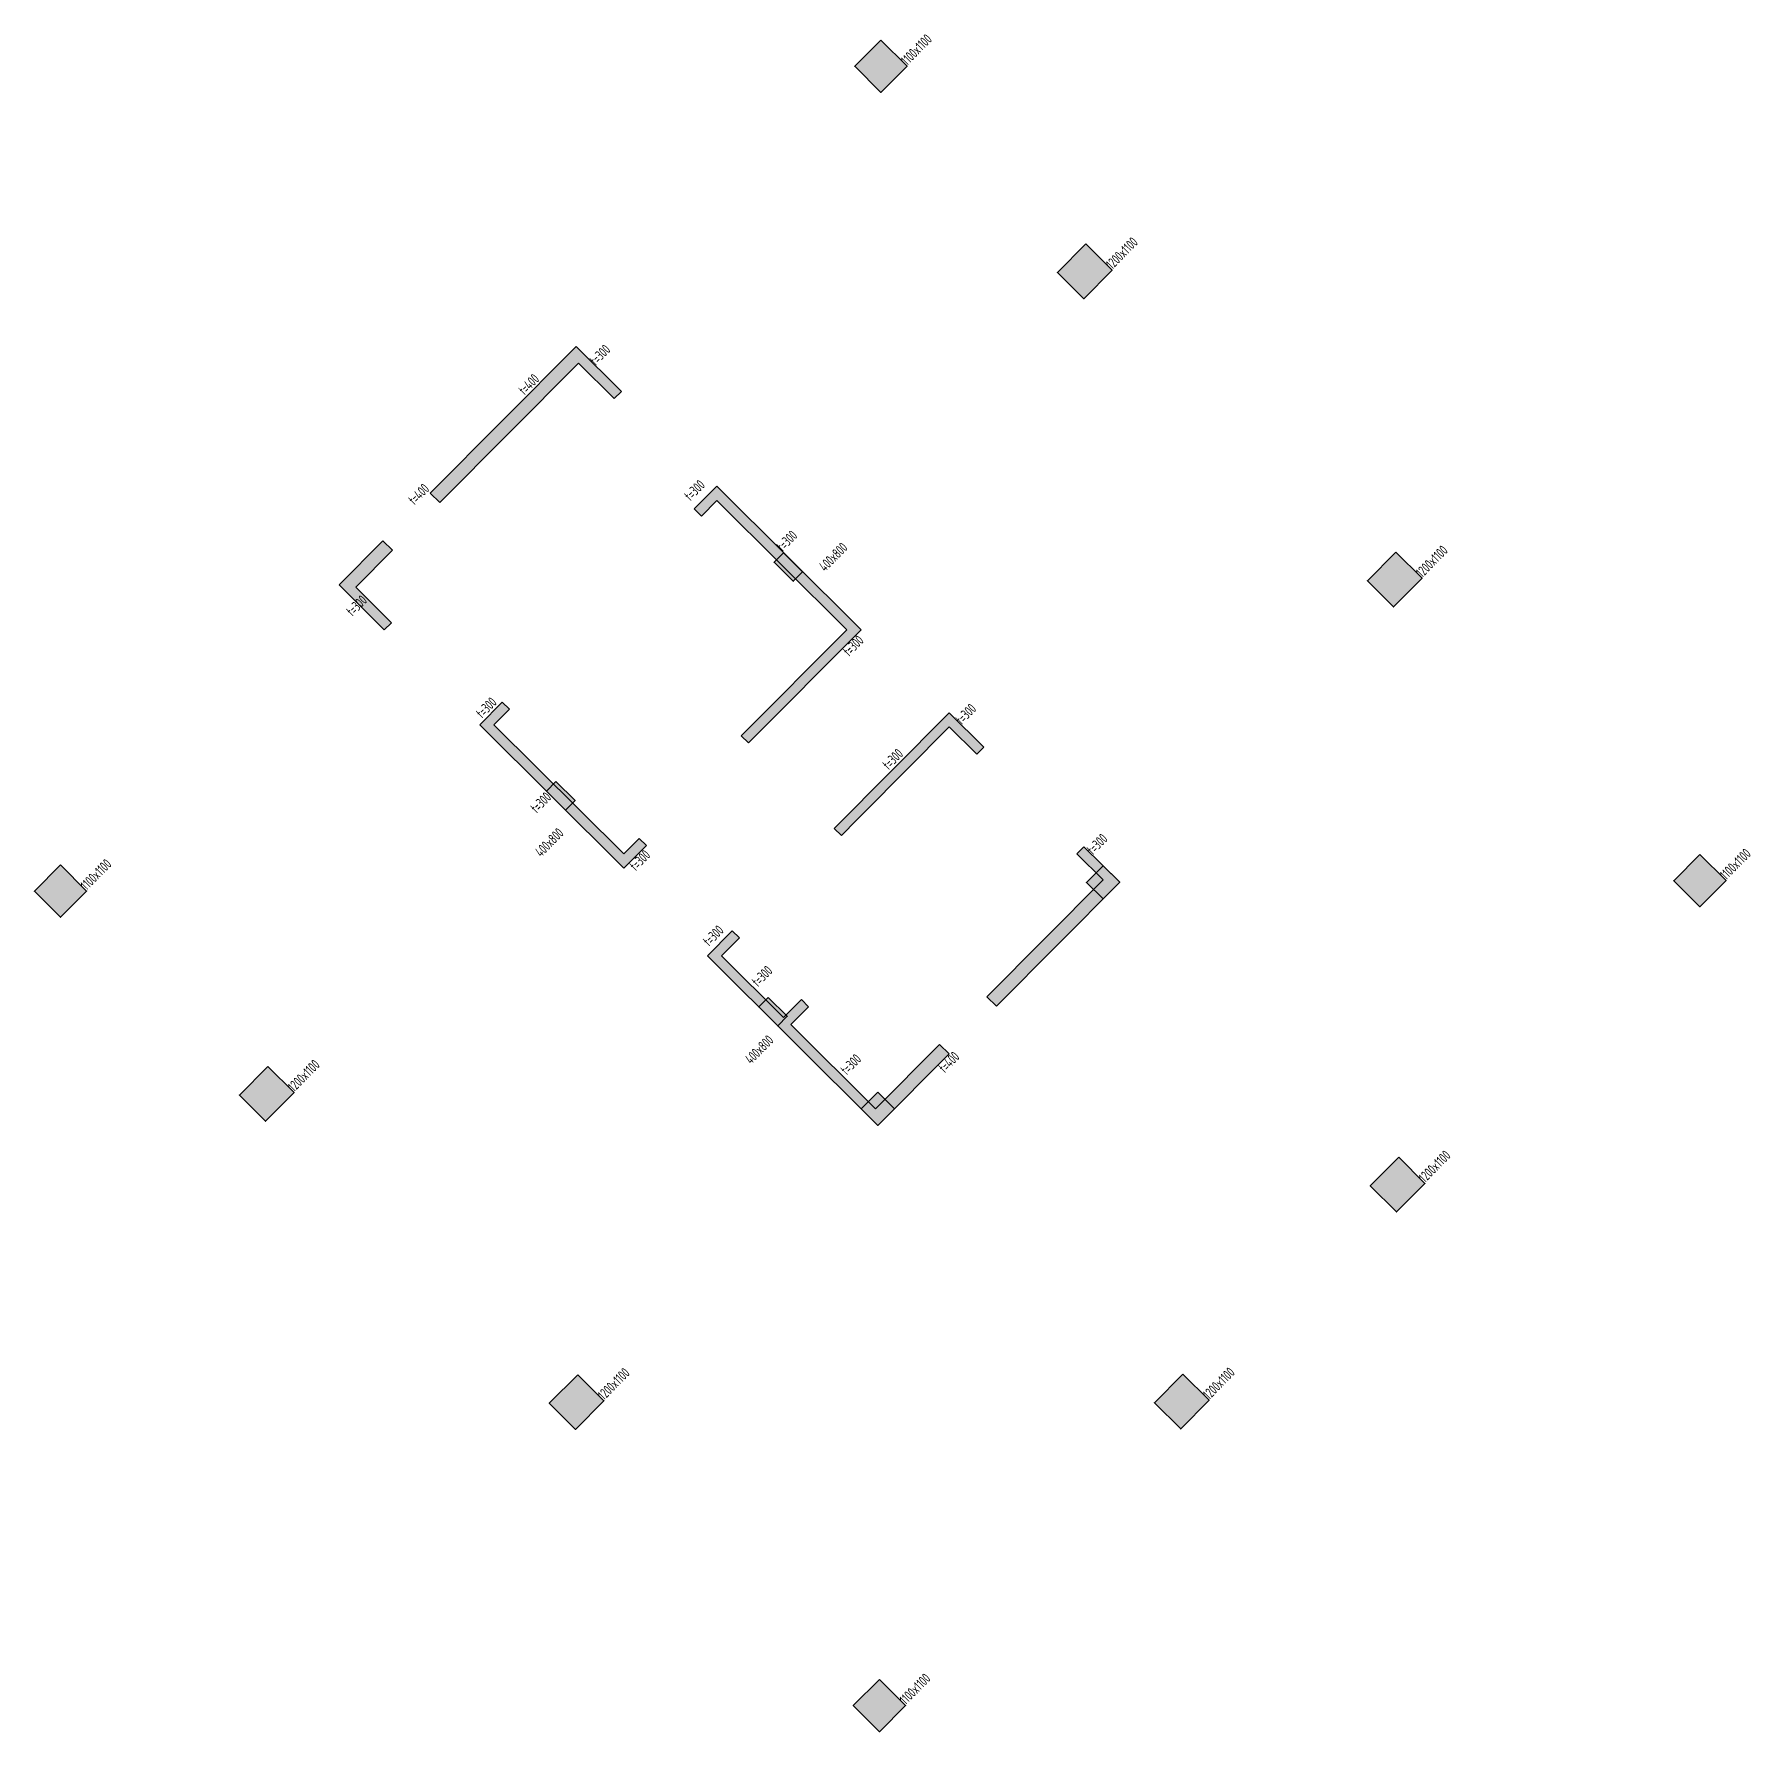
# Model space of a CAD drawing. Extents: x 517158726 to 519536726, y 3499539182 to 3501239182.
# Drawn here: x 518404633 to 518455675, y 3500282925 to 3500333408 of the extents above; entities that cross this region are included whole.
import ezdxf
from ezdxf.enums import TextEntityAlignment as Align

# ---------------------------------------------------------------- set-up
doc = ezdxf.new("R2010")
doc.units = 0
doc.header["$LTSCALE"] = 500
doc.header["$MEASUREMENT"] = 0
doc.layers.get('0').update_dxf_attribs({"linetype": 'CONTINUOUS'})
for name, color, linetype, plot in [('__覆盖_A10-1楼地上客房部分轴网（1：100）_TEN25IWP$0$C-XREF-SLCT', 7, 'CONTINUOUS', False), ('C-XREF-SLCT', 7, 'CONTINUOUS', False), ('S_POST_OTHE', 110, 'CONTINUOUS', False)]:
    doc.layers.add(name, color=color, linetype=linetype, plot=plot)
for name, color, linetype in [('S_COLU', 2, 'CONTINUOUS'), ('S_COLU_HACH', 15, 'CONTINUOUS'), ('S_WALL', 2, 'CONTINUOUS'), ('S_WALL_HACH', 30, 'CONTINUOUS')]:
    doc.layers.add(name, color=color, linetype=linetype)
doc.styles.add('__覆盖_A10-1楼地上客房部分轴网（1：100）_TEN25IWP$0$Acs', font='Tssdeng.shx', dxfattribs={"width": 0.7, "bigfont": 'Tssdchn.shx'})
doc.styles.add('Acs', font='STFANGSO.TTF', dxfattribs={"width": 0.7})
doc.styles.add('TH-STYLE3', font='tssdeng.shx', dxfattribs={"width": 0.7, "bigfont": 'tssdchn.shx'})

msp = doc.modelspace()

# ---------------------------------------------------------------- texts
at = {"layer": 'S_POST_OTHE', "style": 'TH-STYLE3', "width": 0.7}
for s, p in [('1100x1100', (518430587, 3500332461)), ('1200x1100', (518436685, 3500326396)), ('1200x1100', (518445902, 3500317229)), ('1100x1100', (518454943, 3500308238)), ('1100x1100', (518406188, 3500307928)), ('1200x1100', (518412357, 3500301934)), ('1200x1100', (518445987, 3500299234)), ('1200x1100', (518421574, 3500292767)), ('1200x1100', (518439570, 3500292781)), ('1100x1100', (518430544, 3500283705))]:
    msp.add_text(s, height=300, rotation=45.1571, dxfattribs=at).set_placement(p)
for s, p in [('t=300', (518421560, 3500323767)), ('t=400', (518416170, 3500319624)), ('t=300', (518427119, 3500318238)), ('400x800', (518428496, 3500317760)), ('t=300', (518414323, 3500316310)), ('t=300', (518429093, 3500315118)), ('t=300', (518418180, 3500313278)), ('t=300', (518432440, 3500313087)), ('t=300', (518430267, 3500311746)), ('400x800', (518420052, 3500309270)), ('t=300', (518436346, 3500309218)), ('t=300', (518422747, 3500308737)), ('t=300', (518424930, 3500306495)), ('t=300', (518426380, 3500305293)), ('400x800', (518426296, 3500303109)), ('t=300', (518429021, 3500302666)), ('t=400', (518431938, 3500302734))]:
    msp.add_text(s, height=300, rotation=45.1571, dxfattribs=at).set_placement(p, align=Align.CENTER)
for s, p in [('t=400', (518419229, 3500323103)), ('t=300', (518424160, 3500319954)), ('t=300', (518419588, 3500310666))]:
    msp.add_text(s, height=300, rotation=45.1571, dxfattribs=at).set_placement(p, align=Align.TOP_CENTER)

# ---------------------------------------------------------------- blocks, each defined once
blk = doc.blocks.new('AcsAcadShareArea')
for points in [[(0, 0), (118900, 0), (118900, 85000), (0, 85000)], [(6892.9, 0), (28409.4, 0), (28409.4, 2708.4), (6892.9, 2708.4)], [(0, 0), (6892.9, 0), (6892.9, 2699.2), (0, 2699.2)], [(0, 733), (0, 733), (0, 0), (0, 0)]]:
    blk.add_lwpolyline(points, close=True)
at = {"insert": (596.8, 1991.4), "char_height": 1000, "width": 6073.9, "attachment_point": 1, "style": 'Acs'}
blk.add_mtext('唯一编号：', dxfattribs=at)
at = {"style": 'Acs', "width": 0.8}
blk.add_attdef('唯一编号', (7537.4, 860.8), '', height=1000, dxfattribs=at)
blk = doc.blocks.new('__覆盖_A10-1楼地上客房部分轴网（1：100）_TEN25IWP$0$AcsAcadShareArea')
for points in [[(0, 0), (118900, 0), (118900, 85000), (0, 85000)], [(6892.9, 0), (28409.4, 0), (28409.4, 2708.4), (6892.9, 2708.4)], [(0, 0), (6892.9, 0), (6892.9, 2699.2), (0, 2699.2)], [(0, 733), (0, 733), (0, 0), (0, 0)]]:
    blk.add_lwpolyline(points, close=True)
at = {"insert": (596.8, 1991.4), "char_height": 1000, "width": 6073.9, "attachment_point": 1, "style": '__覆盖_A10-1楼地上客房部分轴网（1：100）_TEN25IWP$0$Acs'}
blk.add_mtext('唯一编号：', dxfattribs=at)
at = {"style": '__覆盖_A10-1楼地上客房部分轴网（1：100）_TEN25IWP$0$Acs', "width": 0.8}
blk.add_attdef('唯一编号', (7537.4, 860.8), '', height=1000, dxfattribs=at)

# ---------------------------------------------------------------- linework, layer by layer
at = {"layer": 'S_COLU', "linetype": 'ByBlock', "lineweight": 35}
for points in [[(518429807, 3500333236), (518429031, 3500332456), (518429811, 3500331681), (518430587, 3500332461)], [(518435905, 3500327172), (518435059, 3500326321), (518435839, 3500325545), (518436685, 3500326396)], [(518426914, 3500317990), (518426632, 3500317707), (518427200, 3500317143), (518427482, 3500317426)], [(518445122, 3500318005), (518444276, 3500317154), (518445056, 3500316378), (518445902, 3500317229)], [(518420145, 3500311183), (518419863, 3500310900), (518420430, 3500310336), (518420712, 3500310619)], [(518454163, 3500309014), (518453387, 3500308234), (518454167, 3500307458), (518454943, 3500308238)], [(518405408, 3500308703), (518404633, 3500307923), (518405413, 3500307148), (518406188, 3500307928)], [(518436415, 3500308682), (518435922, 3500308186), (518436418, 3500307693), (518436912, 3500308189)], [(518426456, 3500304766), (518426174, 3500304482), (518426741, 3500303918), (518427023, 3500304202)], [(518411577, 3500302710), (518410731, 3500301859), (518411510, 3500301083), (518412357, 3500301934)], [(518429716, 3500301947), (518429223, 3500301450), (518429719, 3500300957), (518430213, 3500301453)], [(518445207, 3500300009), (518444361, 3500299158), (518445141, 3500298383), (518445987, 3500299234)], [(518420794, 3500293543), (518419948, 3500292692), (518420728, 3500291916), (518421574, 3500292767)], [(518438790, 3500293557), (518437944, 3500292706), (518438724, 3500291930), (518439570, 3500292781)], [(518429764, 3500284481), (518428988, 3500283701), (518429768, 3500282925), (518430544, 3500283705)]]:
    msp.add_lwpolyline(points, close=True, dxfattribs=at)
at = {"layer": 'S_COLU_HACH', "ltscale": 3}
for points in [[(518429031, 3500332456), (518429811, 3500331681), (518429807, 3500333236), (518430587, 3500332461)], [(518435059, 3500326321), (518435839, 3500325545), (518435905, 3500327172), (518436685, 3500326396)], [(518426632, 3500317707), (518427200, 3500317143), (518426914, 3500317990), (518427482, 3500317426)], [(518444276, 3500317154), (518445056, 3500316378), (518445122, 3500318005), (518445902, 3500317229)], [(518419863, 3500310900), (518420430, 3500310336), (518420145, 3500311183), (518420712, 3500310619)], [(518453387, 3500308234), (518454167, 3500307458), (518454163, 3500309014), (518454943, 3500308238)], [(518404633, 3500307923), (518405413, 3500307148), (518405408, 3500308703), (518406188, 3500307928)], [(518435922, 3500308186), (518436418, 3500307693), (518436415, 3500308682), (518436912, 3500308189)], [(518426174, 3500304482), (518426741, 3500303918), (518426456, 3500304766), (518427023, 3500304202)], [(518410731, 3500301859), (518411510, 3500301083), (518411577, 3500302710), (518412357, 3500301934)], [(518429223, 3500301450), (518429719, 3500300957), (518429716, 3500301947), (518430213, 3500301453)], [(518444361, 3500299158), (518445141, 3500298383), (518445207, 3500300009), (518445987, 3500299234)], [(518419948, 3500292692), (518420728, 3500291916), (518420794, 3500293543), (518421574, 3500292767)], [(518437944, 3500292706), (518438724, 3500291930), (518438790, 3500293557), (518439570, 3500292781)], [(518428988, 3500283701), (518429768, 3500282925), (518429764, 3500284481), (518430544, 3500283705)]]:
    msp.add_solid(points, dxfattribs=at)
at = {"layer": 'S_WALL', "linetype": 'ByBlock'}
for points in [[(518416693, 3500319482), (518416693, 3500319482), (518420818, 3500323630), (518421881, 3500322573), (518422093, 3500322785), (518420746, 3500324125), (518416409, 3500319765), (518416693, 3500319482)], [(518431842, 3500313231), (518428422, 3500309792), (518428635, 3500309580), (518429093, 3500310041), (518429093, 3500310041), (518429093, 3500310041), (518429304, 3500310254), (518429304, 3500310254), (518429304, 3500310254), (518431843, 3500312807), (518432658, 3500311996), (518432870, 3500312208), (518431842, 3500313231), (518431842, 3500313231), (518431842, 3500313231)], [(518432961, 3500304784), (518433245, 3500304502), (518436912, 3500308189), (518435848, 3500309247), (518435636, 3500309034), (518436416, 3500308258), (518432961, 3500304784)], [(518431551, 3500303366), (518429647, 3500301451), (518427130, 3500303955), (518427659, 3500304487), (518427446, 3500304698), (518426917, 3500304166), (518425073, 3500306000), (518425602, 3500306531), (518425390, 3500306743), (518424649, 3500305999), (518429719, 3500300957), (518431834, 3500303084), (518431551, 3500303366)]]:
    msp.add_lwpolyline(points, dxfattribs=at)
for points in [[(518425869, 3500312331), (518429219, 3500315698), (518424929, 3500319965), (518424259, 3500319291), (518424472, 3500319080), (518424930, 3500319540), (518428795, 3500315697), (518425657, 3500312542)], [(518415282, 3500318064), (518414999, 3500318346), (518413694, 3500317035), (518415041, 3500315695), (518415253, 3500315908), (518414189, 3500316965)], [(518422167, 3500308608), (518422837, 3500309282), (518422624, 3500309493), (518422166, 3500309032), (518418302, 3500312875), (518418760, 3500313336), (518418547, 3500313548), (518417877, 3500312874)]]:
    msp.add_lwpolyline(points, close=True, dxfattribs=at)
at = {"layer": 'S_WALL_HACH', "ltscale": 3}
for points in [[(518416693, 3500319482), (518416409, 3500319765), (518420818, 3500323630), (518420534, 3500323912)], [(518421881, 3500322573), (518422093, 3500322785), (518420534, 3500323912), (518420746, 3500324125)], [(518424472, 3500319080), (518424259, 3500319291), (518424930, 3500319540), (518424718, 3500319752)], [(518424718, 3500319752), (518424929, 3500319965), (518429007, 3500315486), (518429219, 3500315698)], [(518413978, 3500316753), (518413694, 3500317035), (518415282, 3500318064), (518414999, 3500318346)], [(518415253, 3500315908), (518415041, 3500315695), (518414189, 3500316965), (518413978, 3500316753)], [(518425657, 3500312542), (518425869, 3500312331), (518428795, 3500315697), (518429007, 3500315486)], [(518418089, 3500313087), (518418302, 3500312875), (518418547, 3500313548), (518418760, 3500313336)], [(518418089, 3500313087), (518417877, 3500312874), (518422379, 3500308821), (518422167, 3500308608)], [(518428635, 3500309580), (518428422, 3500309792), (518431843, 3500312807), (518431630, 3500313018)], [(518432658, 3500311996), (518432870, 3500312208), (518431630, 3500313018), (518431842, 3500313231)], [(518422166, 3500309032), (518422379, 3500308821), (518422624, 3500309493), (518422837, 3500309282)], [(518435636, 3500309034), (518435848, 3500309247), (518436416, 3500308258), (518436628, 3500308471)], [(518436628, 3500308471), (518436912, 3500308189), (518432961, 3500304784), (518433245, 3500304502)], [(518424862, 3500305787), (518424649, 3500305999), (518425602, 3500306531), (518425390, 3500306743)], [(518429930, 3500301169), (518429719, 3500300957), (518425073, 3500306000), (518424862, 3500305787)], [(518426917, 3500304166), (518427130, 3500303955), (518427446, 3500304698), (518427659, 3500304487)], [(518430213, 3500301453), (518429929, 3500301735), (518431834, 3500303084), (518431551, 3500303366)]]:
    msp.add_solid(points, dxfattribs=at)

# ---------------------------------------------------------------- block references
at = {"layer": '__覆盖_A10-1楼地上客房部分轴网（1：100）_TEN25IWP$0$C-XREF-SLCT', "xscale": 20, "yscale": 20, "zscale": 20}
msp.add_blockref('__覆盖_A10-1楼地上客房部分轴网（1：100）_TEN25IWP$0$AcsAcadShareArea', (517158726, 3499539182), dxfattribs=at).add_auto_attribs({'唯一编号': '1#楼地上客房部分轴网（1：100）'})
at = {"layer": 'C-XREF-SLCT', "xscale": 20, "yscale": 20, "zscale": 20}
msp.add_blockref('AcsAcadShareArea', (517158726, 3499539182), dxfattribs=at).add_auto_attribs({'唯一编号': 'colu'})

msp.set_redraw_order([(e.dxf.handle, doc.entitydb.next_handle()) for e in msp.query("TEXT MTEXT ATTDEF DIMENSION ARC_DIMENSION")])  # texts and dimensions are drawn at this point

doc.saveas('drawing.dxf')
